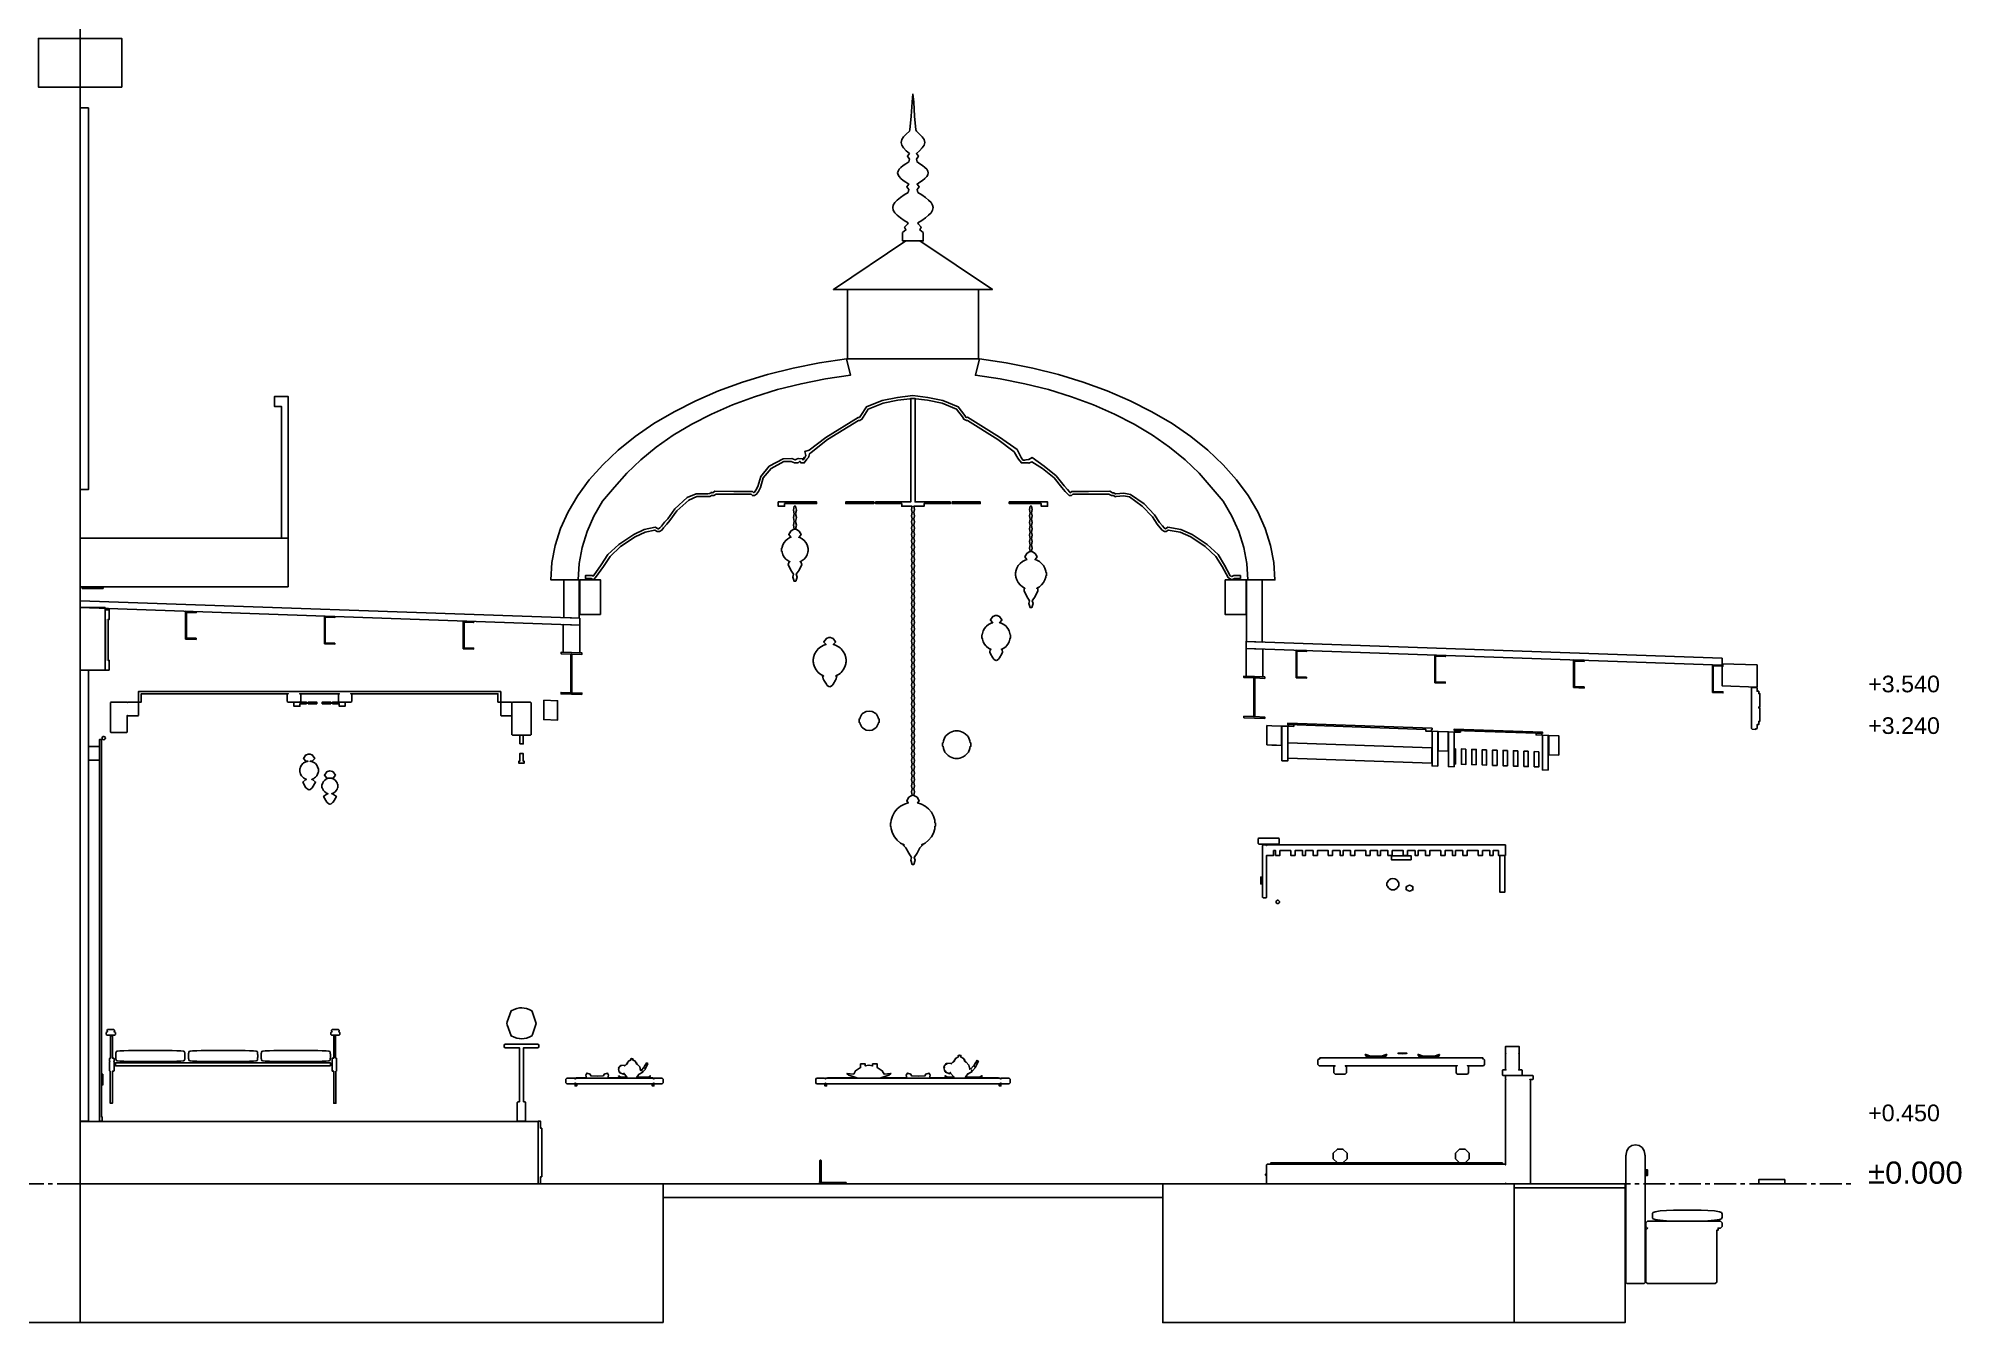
# Model space of a CAD drawing. Header units: millimetres. Extents: x -2320 to 44593, y -183000 to 30400.
# Drawn here: x 30100 to 43955, y -48000 to -38750 of the extents above; entities that cross this region are included whole.
import ezdxf

# ---------------------------------------------------------------- set-up
doc = ezdxf.new("R2010")
doc.units = ezdxf.units.MM
doc.header["$LTSCALE"] = 50
doc.linetypes.add('CENTER', pattern=[5.08, 3.175, -0.635, 0.635, -0.635])
for name, color, linetype in [('A-BLDG', 8, 'Continuous'), ('A-DIMS', 1, 'Continuous'), ('A-SECT', 7, 'Continuous'), ('S-GRID', 8, 'CENTER')]:
    doc.layers.add(name, color=color, linetype=linetype)
doc.styles.add('VN', font='arial.ttf')

msp = doc.modelspace()

# ---------------------------------------------------------------- texts
at = {"layer": 'A-DIMS', "style": 'VN'}
for s, height, p in [('+3.540', 120, (43281.5, -43460)), ('+3.240', 120, (43281.5, -43760)), ('+0.450', 120, (43281.5, -46550)), ('±0.000', 160, (43281.5, -47000))]:
    msp.add_text(s, height=height, dxfattribs=at).set_placement(p)

# ---------------------------------------------------------------- linework, layer by layer
at = {"layer": 'A-BLDG'}
for points in [[(30400, -48000), (0, -48000), (0, -38400), (30400, -38400)], [(30700, -39100), (30100, -39100), (30100, -38750), (30700, -38750)], [(30400, -42000), (30400, -39250), (30460, -39250), (30460, -42000)], [(31850, -42350), (31850, -41400), (31800, -41400), (31800, -41330), (31900, -41330), (31900, -41350), (31900, -41400), (31900, -42350)], [(31900, -42700), (30400, -42700), (30400, -42350), (31900, -42350)], [(30610, -43300), (30580, -43300), (30580, -43230), (30584, -43230), (30584, -42935), (30580, -42935), (30580, -42865), (30610, -42865), (30610, -42935), (30601, -42935), (30601, -43230), (30610, -43230)], [(30460, -46550), (30400, -46550), (30400, -43300), (30460, -43300)], [(30540, -43850), (30540, -43950), (30460, -43950), (30460, -43850)]]:
    msp.add_lwpolyline(points, close=True, dxfattribs=at)
at = {"layer": 'A-SECT'}
for points in [[(36400, -39148.7), (36406, -39208.7), (36412, -39308.7), (36422, -39408.7), (36425, -39418.7), (36448, -39438.7), (36467.4, -39458.7), (36480.4, -39478.7), (36485, -39498.7), (36480.4, -39518.7), (36467.4, -39538.7), (36448, -39558.7), (36425, -39578.7), (36440, -39598.7), (36425, -39618.7), (36430, -39638.7), (36450.7, -39652.1), (36470, -39665.4), (36486.6, -39678.7), (36499.3, -39692.1), (36507.3, -39705.4), (36510, -39718.7), (36507.3, -39732.1), (36499.3, -39745.4), (36486.6, -39758.7), (36470, -39772.1), (36450.7, -39785.4), (36430, -39798.7), (36445, -39818.7), (36430, -39838.7), (36435, -39858.7), (36463.5, -39877.1), (36490, -39895.4), (36512.8, -39913.7), (36530.3, -39932.1), (36541.3, -39950.4), (36545, -39968.7), (36541.3, -39987.1), (36530.3, -40005.4), (36512.8, -40023.7), (36490, -40042.1), (36463.5, -40060.4), (36435, -40078.7), (36440, -40088.7), (36460, -40108.7), (36450, -40128.7), (36475, -40148.7), (36475, -40208.7), (36400, -40208.7), (36325, -40208.7), (36325, -40148.7), (36350, -40128.7), (36340, -40108.7), (36360, -40088.7), (36365, -40078.7), (36336.5, -40060.4), (36310, -40042.1), (36287.2, -40023.7), (36269.7, -40005.4), (36258.7, -39987.1), (36255, -39968.7), (36258.7, -39950.4), (36269.7, -39932.1), (36287.2, -39913.7), (36310, -39895.4), (36336.5, -39877.1), (36365, -39858.7), (36370, -39838.7), (36355, -39818.7), (36370, -39798.7), (36349.3, -39785.4), (36330, -39772.1), (36313.4, -39758.7), (36300.7, -39745.4), (36292.7, -39732.1), (36290, -39718.7), (36292.7, -39705.4), (36300.7, -39692.1), (36313.4, -39678.7), (36330, -39665.4), (36349.3, -39652.1), (36370, -39638.7), (36375, -39618.7), (36360, -39598.7), (36375, -39578.7), (36352, -39558.7), (36332.6, -39538.7), (36319.6, -39518.7), (36315, -39498.7), (36319.6, -39478.7), (36332.6, -39458.7), (36352, -39438.7), (36375, -39418.7), (36378, -39408.7), (36388, -39308.7), (36394, -39208.7)], [(36450, -40208.7), (36972.5, -40558.7), (35827.5, -40558.7), (36350, -40208.7)], [(36872.5, -40558.7), (36872.5, -41058.7), (35927.5, -41058.7), (35927.5, -40558.7)], [(33799.6, -42525.7), (33823, -42402.2), (33861.8, -42280.1), (33915.9, -42160.2), (33984.7, -42043.2), (34068, -41929.7), (34165.1, -41820.6), (34275.6, -41716.3), (34398.6, -41617.4), (34533.3, -41524.7), (34679, -41438.6), (34834.8, -41359.7), (34999.5, -41288.4), (35172.3, -41225), (35351.9, -41170.1), (35537.3, -41123.9), (35727.2, -41086.7), (35920.3, -41058.7), (35950, -41176.6), (35770.5, -41202.5), (35594.7, -41237), (35423.6, -41279.7), (35258.3, -41330.6), (35099.7, -41389.2), (34948.8, -41455.3), (34806.4, -41528.4), (34673.5, -41608.1), (34550.7, -41693.9), (34438.8, -41785.4), (34338.4, -41882), (34250.2, -41983.1), (34164.3, -42082.2), (34101.9, -42190.5), (34052.4, -42302.7), (34016.8, -42417), (33995.3, -42532.7), (33988, -42649.3), (33791.8, -42650)], [(38804.7, -42532.7), (38783.2, -42417), (38747.6, -42302.7), (38722.1, -42245), (38698.1, -42190.5), (38635.6, -42082.2), (38549.8, -41983.1), (38461.6, -41882), (38361.2, -41785.4), (38249.3, -41693.9), (38126.5, -41608.1), (37993.6, -41528.4), (37851.2, -41455.3), (37700.3, -41389.2), (37541.7, -41330.6), (37376.4, -41279.7), (37205.3, -41237), (37029.5, -41202.5), (36850, -41176.6), (36879.7, -41058.7), (37072.8, -41086.7), (37262.7, -41123.9), (37448.1, -41170.1), (37627.7, -41225), (37800.5, -41288.4), (37965.2, -41359.7), (38121, -41438.6), (38266.7, -41524.7), (38401.4, -41617.4), (38524.4, -41716.3), (38634.9, -41820.6), (38732, -41929.7), (38815.3, -42043.2), (38884.1, -42160.2), (38938.2, -42280.1), (38977, -42402.2), (39000.4, -42525.7), (39008.2, -42650), (38812, -42649.3)], [(35283.4, -41977.3), (35303.3, -41905.9), (35364.9, -41831.9), (35464.9, -41778), (35528.7, -41774.9), (35551.1, -41785.4), (35560.7, -41779.6), (35572.8, -41776), (35575.9, -41776), (35606.6, -41778.4), (35606.7, -41778.5), (35606.8, -41779.4), (35619.3, -41767), (35606.1, -41784.7), (35609.6, -41785.1), (35611, -41784.1), (35620.4, -41768.1), (35625.2, -41758.5), (35628.3, -41754.2), (35628.1, -41754.3), (35620.5, -41725.9), (35652, -41715.7), (35772.9, -41623.5), (36006.3, -41479.8), (36015.1, -41480.8), (36016.1, -41480), (36023.9, -41466.1), (36065.1, -41404.1), (36179.1, -41357.5), (36289.4, -41336.5), (36400, -41322.7), (36508, -41336.5), (36615.6, -41357.5), (36726.5, -41404.1), (36774.4, -41465.4), (36782.2, -41479.1), (36787.2, -41480.3), (36794.3, -41479), (37024.7, -41623.3), (37149.9, -41711.9), (37152.3, -41715.4), (37176.3, -41764.1), (37179.3, -41768.2), (37192.7, -41788), (37204.9, -41788), (37214.1, -41786.4), (37230.4, -41783), (37235.1, -41783.9), (37259.3, -41768.7), (37344.5, -41831.5), (37432.3, -41901.7), (37489.8, -41971.9), (37513.2, -42000), (37530.2, -42018.3), (37533.8, -42022.7), (37544.1, -42013.5), (37660.6, -42013.3), (37664, -42013.3), (37819.6, -42011.9), (37838.2, -42022.5), (37841.7, -42022.2), (37845.4, -42022.3), (37847.7, -42023.4), (37857.3, -42030.9), (37858.6, -42030.6), (37862.4, -42030.3), (37919, -42025.2), (37968.2, -42034.4), (38064.9, -42103.4), (38141.1, -42182.3), (38175.9, -42235.9), (38197.3, -42261.5), (38209.4, -42276.1), (38219.2, -42281.3), (38219.3, -42281.3), (38235.3, -42270.6), (38330.3, -42287.1), (38411.6, -42323.1), (38518.7, -42395), (38598.1, -42467.5), (38644.5, -42543), (38686.1, -42620.7), (38697.6, -42626.1), (38711.9, -42619.4), (38759.3, -42619.3), (38759.3, -42639.3), (38717.5, -42639.3), (38695.8, -42650), (38670.5, -42634), (38627.5, -42553.6), (38582.7, -42480.6), (38505.4, -42410), (38401.3, -42340.4), (38324.7, -42306.4), (38240, -42291.7), (38225.6, -42301.3), (38213.6, -42301.3), (38196.5, -42291.7), (38182.3, -42274.7), (38159.9, -42247.9), (38125.4, -42194.8), (38052, -42118.8), (37959.9, -42053.1), (37918.1, -42045.4), (37864.7, -42050.5), (37861.2, -42050.7), (37860, -42051.1), (37846.3, -42043.7), (37843.9, -42042.9), (37834.5, -42042.9), (37830.5, -42042.9), (37811.5, -42033.3), (37663.9, -42033.3), (37660.6, -42033.3), (37552.5, -42033.3), (37541.5, -42042.9), (37526.5, -42042.9), (37516.4, -42033.3), (37497.5, -42013.1), (37473.9, -41984.6), (37417.6, -41915.8), (37332.5, -41847.6), (37256.9, -41799.6), (37235.1, -41808.3), (37231.2, -41807), (37214, -41807), (37206.9, -41808), (37189.1, -41808), (37181.4, -41808), (37160.9, -41780.3), (37155.9, -41774.1), (37131.3, -41732.9), (37128.5, -41728.8), (37012.9, -41640.1), (36792.2, -41501.4), (36785.5, -41502.4), (36765.8, -41493.3), (36757.1, -41476.8), (36714.8, -41421.1), (36609.9, -41376.8), (36504.9, -41356.3), (36400, -41342.9), (36292.3, -41356.3), (36184.6, -41376.8), (36076.9, -41421), (36041.3, -41477), (36032.6, -41493.5), (36017.7, -41502.7), (36008.9, -41501.7), (35784.6, -41640.1), (35666.1, -41731.4), (35656.1, -41741.2), (35651.3, -41762.4), (35648.6, -41765.6), (35646.7, -41768.1), (35636.8, -41780.3), (35617.6, -41808), (35609.5, -41808), (35595.5, -41808), (35593.5, -41808), (35587.5, -41797.9), (35587.4, -41797.8), (35585, -41797.8), (35582.6, -41797.8), (35572.6, -41806.1), (35545.8, -41806.1), (35522.6, -41797.8), (35471.1, -41797.8), (35378.5, -41847.6), (35322, -41915.8), (35303, -41984.6), (35286.4, -42013.1), (35273.8, -42033.3), (35259.8, -42042.7), (35259.4, -42042.9), (35244.1, -42042.9), (35234, -42033.3), (35115.7, -42033.3), (35112.4, -42033.3), (35109, -42033.3), (34981.8, -42033.3), (34966.1, -42042.9), (34965.4, -42042.9), (34958.1, -42042.9), (34949.4, -42042.9), (34942.7, -42047.2), (34937.6, -42050), (34937.2, -42050), (34921.3, -42049.8), (34922, -42049.7), (34917.3, -42049.7), (34842.9, -42050.1), (34785.1, -42074.8), (34700, -42152.7), (34649.2, -42221.9), (34625.9, -42247.9), (34603.2, -42274.7), (34590.2, -42291.7), (34573.1, -42301.3), (34558.2, -42301.3), (34540.5, -42291.7), (34470.1, -42306.4), (34398.4, -42340.4), (34293.6, -42410), (34218.3, -42480.6), (34170.8, -42553.6), (34114.2, -42634), (34098.1, -42650), (34081.9, -42639.3), (34040.2, -42639.3), (34040.2, -42619.3), (34088.4, -42619.3), (34095.6, -42624.1), (34098.8, -42621.1), (34154.3, -42542.2), (34202.8, -42467.7), (34280.5, -42394.7), (34388.5, -42323), (34463.7, -42287.3), (34544, -42270.7), (34563.5, -42281.4), (34567.4, -42281.4), (34576.6, -42276.4), (34587.5, -42262.3), (34610.7, -42234.9), (34633.5, -42209.4), (34684.9, -42139.4), (34774.5, -42057.6), (34838.5, -42030.2), (34917.1, -42029.7), (34922.7, -42029.7), (34923.2, -42029.3), (34935.5, -42028.1), (34935.4, -42028.1), (34945.3, -42022.1), (34948.5, -42019.1), (34951.1, -42021.6), (34957.5, -42022.3), (34972.5, -42011.3), (35108.9, -42013.3), (35112.4, -42013.3), (35115.7, -42013.3), (35243.7, -42013.6), (35252.9, -42022.5), (35258.2, -42019), (35267.9, -42003.2)], [(36406, -42255.7), (36411, -42278.3), (36406, -42300.9), (36411, -42323.6), (36406, -42346.2), (36411, -42368.8), (36406, -42391.4), (36411, -42414), (36406, -42436.6), (36411, -42459.3), (36406, -42481.9), (36411, -42504.5), (36406, -42527.1), (36411, -42549.7), (36406, -42572.3), (36411, -42595), (36406, -42617.6), (36411, -42640.2), (36406, -42662.8), (36411, -42685.4), (36406, -42708.1), (36411, -42730.7), (36406, -42753.3), (36411, -42775.9), (36406, -42798.5), (36411, -42821.1), (36406, -42843.8), (36411, -42866.4), (36406, -42889), (36411, -42911.6), (36406, -42934.2), (36411, -42956.8), (36406, -42979.5), (36411, -43002.1), (36406, -43024.7), (36411, -43047.3), (36406, -43069.9), (36411, -43092.5), (36406, -43115.2), (36411, -43137.8), (36406, -43160.4), (36411, -43183), (36406, -43205.6), (36411, -43228.3), (36406, -43250.9), (36411, -43273.5), (36406, -43296.1), (36411, -43318.7), (36406, -43341.3), (36411, -43364), (36406, -43386.6), (36411, -43409.2), (36406, -43431.8), (36411, -43454.4), (36406, -43477), (36411, -43499.7), (36406, -43522.3), (36411, -43544.9), (36406, -43567.5), (36411, -43590.1), (36406, -43612.7), (36411, -43635.4), (36406, -43658), (36411, -43680.6), (36406, -43703.2), (36411, -43725.8), (36406, -43748.5), (36411, -43771.1), (36406, -43793.7), (36411, -43816.3), (36406, -43838.9), (36411, -43861.5), (36406, -43884.2), (36411, -43906.8), (36406, -43929.4), (36411, -43952), (36406, -43974.6), (36411, -43997.2), (36406, -44019.9), (36411, -44042.5), (36406, -44065.1), (36411, -44087.7), (36406, -44110.3), (36411, -44132.9), (36406, -44155.6), (36411, -44178.2), (36406, -44200.8), (36400, -44200.8), (36394, -44200.8), (36389, -44178.2), (36394, -44155.6), (36389, -44132.9), (36394, -44110.3), (36389, -44087.7), (36394, -44065.1), (36389, -44042.5), (36394, -44019.9), (36389, -43997.2), (36394, -43974.6), (36389, -43952), (36394, -43929.4), (36389, -43906.8), (36394, -43884.2), (36389, -43861.5), (36394, -43838.9), (36389, -43816.3), (36394, -43793.7), (36389, -43771.1), (36394, -43748.5), (36389, -43725.8), (36394, -43703.2), (36389, -43680.6), (36394, -43658), (36389, -43635.4), (36394, -43612.7), (36389, -43590.1), (36394, -43567.5), (36389, -43544.9), (36394, -43522.3), (36389, -43499.7), (36394, -43477), (36389, -43454.4), (36394, -43431.8), (36389, -43409.2), (36394, -43386.6), (36389, -43364), (36394, -43341.3), (36389, -43318.7), (36394, -43296.1), (36389, -43273.5), (36394, -43250.9), (36389, -43228.3), (36394, -43205.6), (36389, -43183), (36394, -43160.4), (36389, -43137.8), (36394, -43115.2), (36389, -43092.5), (36394, -43069.9), (36389, -43047.3), (36394, -43024.7), (36389, -43002.1), (36394, -42979.5), (36389, -42956.8), (36394, -42934.2), (36389, -42911.6), (36394, -42889), (36389, -42866.4), (36394, -42843.8), (36389, -42821.1), (36394, -42798.5), (36389, -42775.9), (36394, -42753.3), (36389, -42730.7), (36394, -42708.1), (36389, -42685.4), (36394, -42662.8), (36389, -42640.2), (36394, -42617.6), (36389, -42595), (36394, -42572.3), (36389, -42549.7), (36394, -42527.1), (36389, -42504.5), (36394, -42481.9), (36389, -42459.3), (36394, -42436.6), (36389, -42414), (36394, -42391.4), (36389, -42368.8), (36394, -42346.2), (36389, -42323.6), (36394, -42300.9), (36389, -42278.3), (36394, -42255.7), (36389, -42233.1), (36394, -42210.5), (36389, -42187.9), (36394, -42165.2), (36389, -42142.6), (36394, -42120), (36348.7, -42120), (36328.3, -42120), (36325.9, -42120), (36324.2, -42120), (36322.6, -42120), (36321.5, -42120), (36320, -42120), (36320, -42100), (36304.5, -42100), (36279.2, -42100), (36263.4, -42100), (36186.4, -42100), (36154.1, -42100), (36131.4, -42100), (36131.4, -42088), (36154.1, -42088), (36186.4, -42088), (36263.4, -42088), (36279.2, -42088), (36304.5, -42088), (36320, -42088), (36321.5, -42088), (36322.6, -42088), (36324.2, -42088), (36325.9, -42088), (36328.3, -42088), (36348.7, -42088), (36350, -42088), (36384, -42088), (36384, -41342.9), (36416, -41342.9), (36416, -42088), (36450, -42088), (36451.3, -42088), (36471.7, -42088), (36474.1, -42088), (36475.8, -42088), (36477.4, -42088), (36478.5, -42088), (36480, -42088), (36495.5, -42088), (36520.8, -42088), (36536.6, -42088), (36613.6, -42088), (36645.9, -42088), (36668.6, -42088), (36668.6, -42100), (36645.9, -42100), (36613.6, -42100), (36536.6, -42100), (36520.8, -42100), (36495.5, -42100), (36480, -42100), (36480, -42120), (36478.5, -42120), (36477.4, -42120), (36475.8, -42120), (36474.1, -42120), (36471.7, -42120), (36451.3, -42120), (36406, -42120), (36411, -42142.6), (36406, -42165.2), (36411, -42187.9), (36406, -42210.5), (36411, -42233.1)], [(35475, -42088), (35706.5, -42088), (35706.5, -42100), (35475, -42100), (35475, -42120), (35430, -42120), (35430, -42088), (35450, -42088)], [(36026.1, -42088), (36029.5, -42088), (36057.4, -42088), (36070.3, -42088), (36095, -42088), (36117.8, -42088), (36117.8, -42100), (36095, -42100), (36070.3, -42100), (36057.4, -42100), (36029.5, -42100), (36026.1, -42100), (36021.6, -42100), (36015.2, -42100), (36006, -42100), (35991.7, -42100), (35967.1, -42100), (35915.5, -42100), (35915.5, -42088), (35967.1, -42088), (35991.7, -42088), (36006, -42088), (36015.2, -42088), (36021.6, -42088)], [(36832.9, -42088), (36884.5, -42088), (36884.5, -42100), (36832.9, -42100), (36808.3, -42100), (36794, -42100), (36784.8, -42100), (36778.4, -42100), (36773.9, -42100), (36770.5, -42100), (36742.6, -42100), (36729.7, -42100), (36705, -42100), (36682.2, -42100), (36682.2, -42088), (36705, -42088), (36729.7, -42088), (36742.6, -42088), (36770.5, -42088), (36773.9, -42088), (36778.4, -42088), (36784.8, -42088), (36794, -42088), (36808.3, -42088)], [(37093.5, -42088), (37325, -42088), (37350, -42088), (37370, -42088), (37370, -42120), (37325, -42120), (37325, -42100), (37093.5, -42100)], [(35555.2, -42228.7), (35560.2, -42255.9), (35555.2, -42283.1), (35552, -42283.1), (35550, -42283.1), (35548, -42283.1), (35544.8, -42283.1), (35539.8, -42255.9), (35544.8, -42228.7), (35539.8, -42201.5), (35544.8, -42174.4), (35539.8, -42147.2), (35544.8, -42120), (35548, -42120), (35550, -42120), (35552, -42120), (35555.2, -42120), (35560.2, -42147.2), (35555.2, -42174.4), (35560.2, -42201.5)], [(37260.2, -42235.8), (37255.2, -42259), (37260.2, -42282.2), (37255.2, -42305.3), (37260.2, -42328.5), (37255.2, -42351.6), (37260.2, -42374.8), (37255.2, -42398), (37260.2, -42421.1), (37255.2, -42444.3), (37252, -42444.3), (37250, -42444.3), (37248, -42444.3), (37244.8, -42444.3), (37239.8, -42421.1), (37244.8, -42398), (37239.8, -42374.8), (37244.8, -42351.6), (37239.8, -42328.5), (37244.8, -42305.3), (37239.8, -42282.2), (37244.8, -42259), (37239.8, -42235.8), (37244.8, -42212.7), (37239.8, -42189.5), (37244.8, -42166.3), (37239.8, -42143.2), (37244.8, -42120), (37248, -42120), (37250, -42120), (37252, -42120), (37255.2, -42120), (37260.2, -42143.2), (37255.2, -42166.3), (37260.2, -42189.5), (37255.2, -42212.7)], [(35555.6, -42660), (35554.9, -42660), (35552, -42660), (35550.8, -42660), (35550, -42660), (35549.2, -42660), (35548, -42660), (35545.1, -42660), (35544.4, -42660), (35534.4, -42630), (35540.4, -42610), (35520.4, -42580), (35500.4, -42540), (35507.8, -42520), (35513.3, -42520), (35497.7, -42511.6), (35483.3, -42499.9), (35471.6, -42485.5), (35462.8, -42469.2), (35457.4, -42451.4), (35456.8, -42445), (35454.2, -42445), (35454.2, -42421), (35456.8, -42421), (35457.4, -42414.5), (35462.8, -42396.8), (35471.6, -42380.4), (35483.3, -42366.1), (35497.7, -42354.3), (35514, -42345.6), (35522.2, -42343.1), (35520.4, -42343.1), (35505.4, -42323.1), (35520.4, -42298.1), (35538.4, -42288.1), (35545.1, -42285.3), (35548, -42284.3), (35549.2, -42284), (35550, -42283.9), (35550.8, -42284), (35552, -42284.3), (35554.9, -42285.3), (35561.6, -42288.1), (35579.6, -42298.1), (35594.6, -42323.1), (35579.6, -42343.1), (35577.8, -42343.1), (35586, -42345.6), (35602.3, -42354.3), (35616.7, -42366.1), (35628.4, -42380.4), (35637.2, -42396.8), (35642.6, -42414.5), (35643.2, -42421), (35645.8, -42421), (35645.8, -42445), (35643.2, -42445), (35642.6, -42451.4), (35637.2, -42469.2), (35628.4, -42485.5), (35616.7, -42499.9), (35602.3, -42511.6), (35586.7, -42520), (35592.2, -42520), (35599.6, -42540), (35579.6, -42580), (35559.6, -42610), (35565.6, -42630)], [(37254.9, -42850), (37252, -42850), (37250.8, -42850), (37250, -42850), (37249.2, -42850), (37248, -42850), (37245.1, -42850), (37244.4, -42850), (37234.4, -42820), (37240.4, -42800), (37220.4, -42770), (37200.4, -42730), (37200.9, -42710), (37207.3, -42710), (37189.1, -42700.3), (37172.4, -42686.6), (37158.8, -42669.9), (37148.6, -42650.9), (37142.3, -42630.3), (37141.4, -42620.8), (37138.6, -42620.8), (37138.6, -42596.8), (37141.4, -42596.8), (37142.3, -42587.3), (37148.6, -42566.7), (37158.8, -42547.7), (37172.4, -42531), (37189.1, -42517.3), (37208.1, -42507.2), (37219.9, -42503.6), (37205.4, -42484.3), (37220.4, -42459.3), (37238.4, -42449.3), (37245.1, -42446.5), (37248, -42445.5), (37249.2, -42445.2), (37250, -42445.2), (37250.8, -42445.2), (37252, -42445.5), (37254.9, -42446.5), (37261.6, -42449.3), (37279.6, -42459.3), (37294.6, -42484.3), (37280.1, -42503.6), (37291.9, -42507.2), (37310.9, -42517.3), (37327.5, -42531), (37341.2, -42547.7), (37351.4, -42566.7), (37357.7, -42587.3), (37358.6, -42596.8), (37361.4, -42596.8), (37361.4, -42620.8), (37358.6, -42620.8), (37357.7, -42630.3), (37351.4, -42650.9), (37341.2, -42669.9), (37327.5, -42686.6), (37310.9, -42700.3), (37292.7, -42710), (37299.1, -42710), (37299.6, -42730), (37279.6, -42770), (37259.6, -42800), (37265.6, -42820), (37255.6, -42850)], [(33940, -42923.9), (33884, -42921.8), (33884, -42650), (33940, -42650), (33996, -42650), (33996, -42926)], [(34150, -42900), (34000, -42900), (34000, -42650), (34150, -42650)], [(38800, -42900), (38650, -42900), (38650, -42650), (38800, -42650)], [(38860, -42650), (38916, -42650), (38916, -43098.2), (38860, -43096.1), (38804, -43094), (38804, -42650)], [(34000, -42926), (34000, -42976), (30400, -42850), (30400, -42800)], [(30565, -42700), (30565, -42712), (30415, -42712), (30415, -42700)], [(30580, -42850), (30580, -43300), (30400, -43300), (30400, -42850)], [(31160, -42884.6), (31160, -42876.6), (31235, -42879.2), (31235, -42887.2), (31166, -42884.8), (31166, -43068.8), (31160, -43068.6)], [(32160, -42919.6), (32160, -42911.6), (32235, -42914.2), (32235, -42922.2), (32166, -42919.8), (32166, -43103.8), (32160, -43103.6)], [(33160, -42954.6), (33160, -42946.6), (33235, -42949.2), (33235, -42957.2), (33166, -42954.8), (33166, -43138.8), (33160, -43138.6)], [(37016.7, -43221), (37006.8, -43229.4), (36999.8, -43231.5), (36992.7, -43229.4), (36982.8, -43221), (36975.7, -43212), (36958.7, -43183.2), (36953.1, -43172), (36956.7, -43152), (36958.7, -43152), (36963.3, -43152), (36945.3, -43142.9), (36928.9, -43130), (36925.3, -43125.9), (36915.9, -43114.4), (36906.3, -43096.5), (36900.5, -43077.2), (36899.7, -43069), (36896.9, -43069), (36896.9, -43045), (36899.7, -43045), (36900.5, -43036.9), (36906.3, -43017.6), (36915.9, -42999.7), (36925.3, -42988.2), (36928.9, -42984.1), (36945.3, -42971.2), (36964.1, -42961.7), (36964.5, -42961.6), (36975.5, -42958.8), (36958.7, -42939.8), (36958.1, -42939), (36958.7, -42938), (36975.7, -42914), (36982.8, -42910.7), (36992.7, -42907.6), (36999.8, -42906.8), (37006.8, -42907.6), (37016.7, -42910.7), (37023.8, -42914), (37040.8, -42938), (37041.4, -42939), (37040.8, -42939.8), (37024, -42958.8), (37035, -42961.6), (37035.4, -42961.7), (37054.2, -42971.2), (37070.6, -42984.1), (37074.2, -42988.2), (37083.7, -42999.7), (37093.2, -43017.6), (37099.1, -43036.9), (37099.9, -43045), (37102.6, -43045), (37102.6, -43069), (37099.9, -43069), (37099.1, -43077.2), (37093.2, -43096.5), (37083.7, -43114.4), (37074.2, -43125.9), (37070.6, -43130), (37054.2, -43142.9), (37036.2, -43152), (37040.8, -43152), (37042.8, -43152), (37046.4, -43172), (37040.8, -43183.2), (37023.8, -43212)], [(31160, -43076.6), (31160, -43068.6), (31235, -43071.2), (31235, -43079.2)], [(34000, -43176), (33880, -43171.8), (33880, -42971.8), (34000, -42976)], [(35800.2, -43421.5), (35793.2, -43419.4), (35783.3, -43411), (35776.2, -43402), (35759.2, -43373.2), (35753.6, -43362), (35749.6, -43342), (35756.8, -43342), (35736, -43331.4), (35725.8, -43323.4), (35717.3, -43316.4), (35702.4, -43298.3), (35691.3, -43277.5), (35684.5, -43255), (35683.4, -43243.6), (35680.4, -43243.6), (35680.4, -43219.6), (35683.4, -43219.6), (35684.5, -43208.2), (35691.3, -43185.7), (35702.4, -43164.9), (35717.3, -43146.7), (35725.8, -43139.8), (35736, -43131.8), (35757.8, -43120.7), (35765, -43118.7), (35774.9, -43116.1), (35759.2, -43098.4), (35758.6, -43097.6), (35759.2, -43096.6), (35776.2, -43072.6), (35783.3, -43069.3), (35793.2, -43066.1), (35800.2, -43065.4), (35807.3, -43066.1), (35817.2, -43069.3), (35824.3, -43072.6), (35841.3, -43096.6), (35841.9, -43097.6), (35841.3, -43098.4), (35825.6, -43116.2), (35835.5, -43118.7), (35842.6, -43120.7), (35864.5, -43131.8), (35874.7, -43139.8), (35883.2, -43146.7), (35898.1, -43164.9), (35909.2, -43185.7), (35916, -43208.2), (35917.1, -43219.6), (35920.1, -43219.6), (35920.1, -43243.6), (35917.1, -43243.6), (35916, -43255), (35909.2, -43277.5), (35898.1, -43298.3), (35883.2, -43316.4), (35874.7, -43323.4), (35864.5, -43331.4), (35843.6, -43342), (35850.9, -43342), (35846.9, -43362), (35841.3, -43373.2), (35824.3, -43402), (35817.2, -43411), (35807.3, -43419.4)], [(32160, -43111.6), (32160, -43103.6), (32235, -43106.2), (32235, -43114.2)], [(33160, -43146.6), (33160, -43138.6), (33235, -43141.2), (33235, -43149.2)], [(34015, -43476.5), (33865, -43471.3), (33865, -43460.6), (33936.4, -43463.1), (33936.4, -43184.5), (33940, -43184.6), (33865, -43182), (33865, -43171.3), (34015, -43176.5), (34015, -43187.2), (33943.6, -43184.7), (33943.6, -43463.3), (33940, -43463.2), (34015, -43465.8)], [(42231.2, -43214.1), (42231.2, -43264.1), (38800, -43144), (38800, -43094)], [(38920, -43348.2), (38800, -43344), (38800, -43144), (38920, -43148.2)], [(39160, -43164.6), (39160, -43156.6), (39235, -43159.2), (39235, -43167.2), (39166, -43164.8), (39166, -43348.8), (39160, -43348.6)], [(40160, -43199.6), (40160, -43191.6), (40235, -43194.2), (40235, -43202.2), (40166, -43199.8), (40166, -43383.8), (40160, -43383.6)], [(41160, -43234.6), (41160, -43226.6), (41235, -43229.2), (41235, -43237.2), (41166, -43234.8), (41166, -43418.8), (41160, -43418.6)], [(38856.4, -43356.7), (38860, -43356.8), (38785, -43354.2), (38785, -43343.5), (38935, -43348.7), (38935, -43359.4), (38863.6, -43356.9), (38863.6, -43635.5), (38860, -43635.4), (38935, -43638), (38935, -43648.7), (38785, -43643.5), (38785, -43632.8), (38856.4, -43635.3)], [(39160, -43356.6), (39160, -43348.6), (39235, -43351.2), (39235, -43359.2)], [(42160, -43269.6), (42160, -43261.6), (42235, -43264.2), (42235, -43272.2), (42166, -43269.8), (42166, -43453.8), (42160, -43453.6)], [(42481.2, -43262.8), (42481.2, -43422.8), (42231.2, -43414.1), (42231.2, -43254.1)], [(30820, -43470), (30820, -43455), (33430, -43455), (33430, -43470), (33430, -43530), (33410, -43530), (33410, -43470), (32350, -43470), (32357.8, -43474), (32357.8, -43526), (32350, -43530), (32268.5, -43530), (32260.7, -43526), (32260.7, -43474), (32268.5, -43470), (31981.5, -43470), (31989.3, -43474), (31989.3, -43526), (31981.5, -43530), (31900, -43530), (31892.2, -43526), (31892.2, -43474), (31900, -43470), (30840, -43470), (30840, -43530), (30820, -43530)], [(40160, -43391.6), (40160, -43383.6), (40235, -43386.2), (40235, -43394.2)], [(41160, -43426.6), (41160, -43418.6), (41235, -43421.2), (41235, -43429.2)], [(42160, -43461.6), (42160, -43453.6), (42235, -43456.2), (42235, -43464.2)], [(42446.3, -43723), (42444.3, -43723), (42441.3, -43720), (42441.3, -43428), (42444.3, -43425), (42478.5, -43425), (42481.5, -43428), (42481.5, -43453), (42493.5, -43453), (42493.5, -43469), (42495.6, -43467), (42499.6, -43467), (42501.6, -43469), (42501.6, -43565), (42499.6, -43567), (42495.6, -43567), (42493.5, -43565), (42493.5, -43573), (42495.6, -43571), (42499.6, -43571), (42501.6, -43573), (42501.6, -43669), (42499.6, -43671), (42495.6, -43671), (42493.5, -43669), (42493.5, -43693), (42481.5, -43693), (42481.5, -43720), (42478.5, -43723), (42471.4, -43723), (42471.4, -43727.5), (42446.3, -43726.1)], [(30620, -43746), (30620, -43534), (30624, -43530), (30736, -43530), (30740, -43534), (30744, -43530), (30816, -43530), (30820, -43534), (30820, -43626), (30816, -43630), (30744, -43630), (30740, -43626), (30740, -43746), (30736, -43750), (30624, -43750)], [(31970.5, -43560), (31964.7, -43560), (31959.3, -43560), (31955.5, -43560), (31947, -43560), (31940.7, -43560), (31940.7, -43531), (31947, -43531), (31955.5, -43531), (31958.4, -43531), (31959.3, -43531), (31959.7, -43531), (31959.9, -43531), (31964.7, -43531), (31970.5, -43531), (31974.7, -43531), (31976.2, -43531), (31979.9, -43531), (31980.7, -43531), (31981.2, -43531), (31983.1, -43531), (31985.9, -43531), (31988, -43531), (31994.5, -43531), (31996.9, -43531), (32001.3, -43531), (32003.9, -43531), (32006.9, -43531), (32009.6, -43531), (32011.6, -43531), (32014.3, -43531), (32017.2, -43531), (32018.3, -43531), (32021.1, -43531), (32021.8, -43531), (32024.5, -43531), (32024.9, -43531), (32027.6, -43531), (32027.7, -43531), (32030.3, -43531), (32030.6, -43531), (32030.6, -43542), (32030.3, -43542), (32027.7, -43542), (32027.6, -43542), (32024.9, -43542), (32024.5, -43542), (32021.8, -43542), (32021.1, -43542), (32018.3, -43542), (32017.2, -43542), (32014.3, -43542), (32011.6, -43542), (32009.6, -43542), (32006.9, -43542), (32003.9, -43542), (32001.3, -43542), (31996.9, -43542), (31994.5, -43542), (31988, -43542), (31985.9, -43542), (31983.1, -43542), (31983.1, -43560), (31981.2, -43560), (31980.7, -43560), (31979.9, -43560)], [(32053.1, -43531), (32053.6, -43531), (32058.1, -43531), (32062.3, -43531), (32063.4, -43531), (32064.8, -43531), (32068.9, -43531), (32072.6, -43531), (32074.7, -43531), (32077.6, -43531), (32080.7, -43531), (32084.4, -43531), (32086.8, -43531), (32091.3, -43531), (32092.9, -43531), (32098.3, -43531), (32099.1, -43531), (32105, -43531), (32105, -43542), (32099.1, -43542), (32098.3, -43542), (32092.9, -43542), (32091.3, -43542), (32086.8, -43542), (32084.4, -43542), (32080.7, -43542), (32077.6, -43542), (32074.7, -43542), (32072.6, -43542), (32068.9, -43542), (32064.8, -43542), (32063.4, -43542), (32062.3, -43542), (32058.1, -43542), (32053.6, -43542), (32053.1, -43542), (32048.8, -43542), (32048.6, -43542), (32046.5, -43542), (32044.3, -43542), (32044, -43542), (32044, -43531), (32044.3, -43531), (32046.5, -43531), (32048.6, -43531), (32048.8, -43531)], [(32175.3, -43531), (32177.4, -43531), (32181.1, -43531), (32185.2, -43531), (32186.6, -43531), (32187.7, -43531), (32191.9, -43531), (32196.4, -43531), (32196.9, -43531), (32201.2, -43531), (32201.4, -43531), (32203.5, -43531), (32205.7, -43531), (32206, -43531), (32206, -43542), (32205.7, -43542), (32203.5, -43542), (32201.4, -43542), (32201.2, -43542), (32196.9, -43542), (32196.4, -43542), (32191.9, -43542), (32187.7, -43542), (32186.6, -43542), (32185.2, -43542), (32181.1, -43542), (32177.4, -43542), (32175.3, -43542), (32172.4, -43542), (32169.3, -43542), (32165.6, -43542), (32163.2, -43542), (32158.7, -43542), (32157.1, -43542), (32151.7, -43542), (32150.9, -43542), (32145, -43542), (32145, -43531), (32150.9, -43531), (32151.7, -43531), (32157.1, -43531), (32158.7, -43531), (32163.2, -43531), (32165.6, -43531), (32169.3, -43531), (32172.4, -43531)], [(32303, -43560), (32294.5, -43560), (32290.7, -43560), (32285.3, -43560), (32279.5, -43560), (32270.1, -43560), (32269.3, -43560), (32268.8, -43560), (32266.9, -43560), (32266.9, -43542), (32264.1, -43542), (32262, -43542), (32255.5, -43542), (32253.1, -43542), (32248.7, -43542), (32246.1, -43542), (32243.1, -43542), (32240.4, -43542), (32238.4, -43542), (32235.7, -43542), (32232.8, -43542), (32231.7, -43542), (32228.9, -43542), (32228.2, -43542), (32225.5, -43542), (32225.1, -43542), (32222.4, -43542), (32222.3, -43542), (32219.7, -43542), (32219.4, -43542), (32219.4, -43531), (32219.7, -43531), (32222.3, -43531), (32222.4, -43531), (32225.1, -43531), (32225.5, -43531), (32228.2, -43531), (32228.9, -43531), (32231.7, -43531), (32232.8, -43531), (32235.7, -43531), (32238.4, -43531), (32240.4, -43531), (32243.1, -43531), (32246.1, -43531), (32248.7, -43531), (32253.1, -43531), (32255.5, -43531), (32262, -43531), (32264.1, -43531), (32266.9, -43531), (32268.8, -43531), (32269.3, -43531), (32270.1, -43531), (32273.8, -43531), (32275.3, -43531), (32279.5, -43531), (32285.3, -43531), (32290.1, -43531), (32290.3, -43531), (32290.7, -43531), (32291.6, -43531), (32294.5, -43531), (32303, -43531), (32309.3, -43531), (32309.3, -43560)], [(33434, -43630), (33430, -43626), (33430, -43534), (33434, -43530), (33506, -43530), (33510, -43534), (33510, -43626), (33506, -43630)], [(33650, -43536), (33650, -43764), (33644, -43770), (33516, -43770), (33510, -43764), (33510, -43536), (33516, -43530), (33644, -43530)], [(33740, -43516.9), (33840, -43520.4), (33840, -43660.4), (33740, -43656.9)], [(36019.4, -43641.3), (36032.2, -43618.7), (36037.8, -43613.1), (36062.2, -43597.9), (36062.5, -43597.8), (36084.7, -43594.8), (36107, -43597.8), (36107.2, -43597.9), (36131.7, -43613.1), (36137.3, -43618.7), (36150.1, -43641.3), (36152.2, -43652.8), (36157.8, -43652.8), (36157.8, -43676.8), (36152.2, -43676.8), (36150.1, -43688.3), (36137.3, -43710.9), (36131.7, -43716.5), (36107.2, -43731.7), (36107, -43731.8), (36084.7, -43734.9), (36062.5, -43731.8), (36062.2, -43731.7), (36037.8, -43716.5), (36032.2, -43710.9), (36019.4, -43688.3), (36017.3, -43676.8), (36011.7, -43676.8), (36011.7, -43652.8), (36017.3, -43652.8)], [(30581.9, -43788.1), (30580.7, -43795.4), (30575.4, -43800.7), (30568.1, -43801.9), (30561.5, -43798.5), (30558.1, -43791.9), (30559.3, -43784.6), (30564.6, -43779.3), (30571.9, -43778.1), (30578.5, -43781.5)], [(33567.5, -43832.4), (33567.5, -43830), (33567.5, -43829.6), (33567.5, -43829.1), (33567.5, -43819.7), (33567.5, -43770), (33592.5, -43770), (33592.5, -43819.7), (33592.5, -43829.1), (33592.5, -43829.6), (33592.5, -43830), (33592.5, -43832.4)], [(36728.3, -43935.8), (36715.3, -43937), (36702.2, -43935.8), (36693, -43934.5), (36668.3, -43924.5), (36653, -43914.6), (36637.5, -43899), (36631, -43890.4), (36619.8, -43864.1), (36617.7, -43848.8), (36613.1, -43848.8), (36613.1, -43824.8), (36617.7, -43824.8), (36619.8, -43809.5), (36631, -43783.2), (36637.5, -43774.6), (36653, -43759), (36668.3, -43749.1), (36693, -43739.1), (36702.2, -43737.8), (36715.3, -43736.6), (36728.3, -43737.8), (36737.5, -43739.1), (36762.2, -43749.1), (36777.5, -43759), (36793, -43774.6), (36799.5, -43783.2), (36810.7, -43809.5), (36812.8, -43824.8), (36817.4, -43824.8), (36817.4, -43848.8), (36812.8, -43848.8), (36810.7, -43864.1), (36799.5, -43890.4), (36793, -43899), (36777.5, -43914.6), (36762.2, -43924.5), (36737.5, -43934.5)], [(38950, -43839.2), (38950, -43699.3), (38985, -43700.5), (39055, -43702.9), (39055, -43842.9), (39020, -43841.7), (39020, -43841.7), (38985, -43840.5), (38985, -43840.4)], [(39100, -43704.5), (39100, -43954.5), (39058, -43953), (39058, -43703)], [(40140, -43718.9), (40140, -43728.9), (40135, -43728.7), (40135, -43740.7), (40095, -43739.3), (40095, -43727.3), (39100, -43692.5), (39100, -43682.5)], [(39145, -43706.1), (39105, -43704.7), (39105, -43692.7), (39145, -43694.1)], [(40182, -43992.4), (40140, -43990.9), (40140, -43740.9), (40182, -43742.4)], [(40185, -43742.5), (40255, -43744.9), (40255, -43884.9), (40185, -43882.5)], [(40300, -43996.5), (40258, -43995), (40258, -43745), (40300, -43746.5)], [(40300, -43734.5), (40300, -43724.5), (40935.1, -43746.7), (40935.1, -43756.7), (40896.8, -43755.4), (40930, -43756.6), (40930, -43768.6), (40889.8, -43767.1), (40889.8, -43755.1)], [(40345, -43748.1), (40305, -43746.7), (40305, -43734.7), (40345, -43736.1)], [(40977.3, -44020.2), (40935.1, -44018.7), (40935.1, -43768.7), (40977.3, -43770.2)], [(40982.3, -43910.4), (40982.3, -43770.4), (41052.6, -43772.8), (41052.6, -43912.8)], [(30560, -46550), (30540, -46550), (30540, -46520), (30540, -43800), (30555, -43800), (30555, -46520), (30560, -46520)], [(32004.6, -44072.4), (31995.4, -44061.8), (31988.6, -44049.7), (31984.4, -44036.6), (31984.2, -44034.9), (31981.9, -44034.9), (31981.9, -44010.9), (31984.2, -44010.9), (31984.4, -44009.3), (31988.6, -43996.1), (31995.4, -43984), (32004.6, -43973.4), (32010.2, -43969.1), (32016.4, -43964.7), (32025.9, -43960.4), (32031.5, -43958.3), (32034.7, -43957.6), (32040.8, -43956.6), (32042.7, -43956.4), (32042.1, -43956.4), (32030.8, -43956.4), (32027.4, -43956.4), (32009.7, -43936.4), (32027.4, -43911.4), (32030.8, -43909.8), (32042.1, -43906.3), (32050, -43905.4), (32057.9, -43906.3), (32069.2, -43909.8), (32072.6, -43911.4), (32090.3, -43936.4), (32072.6, -43956.4), (32069.2, -43956.4), (32057.9, -43956.4), (32057.3, -43956.4), (32059.2, -43956.6), (32065.3, -43957.6), (32068.5, -43958.3), (32074.1, -43960.4), (32083.6, -43964.7), (32089.8, -43969.1), (32095.4, -43973.4), (32104.6, -43984), (32111.4, -43996.1), (32115.6, -44009.3), (32115.8, -44010.9), (32118.1, -44010.9), (32118.1, -44034.9), (32115.8, -44034.9), (32115.6, -44036.6), (32111.4, -44049.7), (32104.6, -44061.8), (32095.4, -44072.4), (32089.8, -44076.8), (32083.6, -44081.1), (32074.1, -44085.5), (32069.3, -44087.3), (32074.3, -44087.3), (32096.2, -44107.3), (32072.6, -44147.3), (32069.2, -44151.6), (32057.9, -44161.2), (32050, -44163.5), (32042.1, -44161.2), (32030.8, -44151.6), (32027.4, -44147.3), (32003.8, -44107.3), (32025.7, -44087.3), (32030.7, -44087.3), (32025.9, -44085.5), (32016.4, -44081.1), (32010.2, -44076.8)], [(33560, -43967.1), (33560, -43966.8), (33560, -43958), (33560, -43956.5), (33567.5, -43956.5), (33567.5, -43918.1), (33567.5, -43900.9), (33592.5, -43900.9), (33592.5, -43918.1), (33592.5, -43956.5), (33600, -43956.5), (33600, -43958), (33600, -43966.8), (33600, -43967.1), (33600, -43970), (33600, -43970.5), (33592.5, -43970.5), (33567.5, -43970.5), (33560, -43970.5), (33560, -43970)], [(40139, -43860.9), (40139, -43970.9), (39101, -43934.5), (39101, -43824.5)], [(40308.5, -43866.8), (40308.5, -43976.8), (40301, -43976.5), (40301, -43866.5)], [(40383.5, -43869.4), (40383.5, -43979.4), (40351.5, -43978.3), (40351.5, -43868.3)], [(40458.5, -43982), (40426.5, -43980.9), (40426.5, -43870.9), (40458.5, -43872)], [(40533.5, -43874.7), (40533.5, -43984.7), (40501.5, -43983.6), (40501.5, -43873.6)], [(40608.5, -43987.3), (40576.5, -43986.2), (40576.5, -43876.2), (40608.5, -43877.3)], [(40683.5, -43989.9), (40651.5, -43988.8), (40651.5, -43878.8), (40683.5, -43879.9)], [(40758.5, -43882.5), (40758.5, -43992.5), (40726.5, -43991.4), (40726.5, -43881.4)], [(40833.5, -43885.2), (40833.5, -43995.2), (40801.5, -43994.1), (40801.5, -43884.1)], [(40908.5, -43887.8), (40908.5, -43997.8), (40876.5, -43996.7), (40876.5, -43886.7)], [(32240.3, -44057.8), (32222.6, -44077.8), (32219.2, -44077.8), (32207.9, -44077.8), (32200, -44077.8), (32192.1, -44077.8), (32180.8, -44077.8), (32177.4, -44077.8), (32159.7, -44057.8), (32177.4, -44032.8), (32180.8, -44031.2), (32192.1, -44027.6), (32200, -44026.8), (32207.9, -44027.6), (32219.2, -44031.2), (32222.6, -44032.8)], [(32222.6, -44250.3), (32219.2, -44254.6), (32207.9, -44264.2), (32200, -44266.6), (32192.1, -44264.2), (32180.8, -44254.6), (32177.4, -44250.3), (32153.8, -44210.3), (32180.8, -44190.4), (32180.9, -44190.3), (32186.5, -44190.3), (32184.7, -44189.8), (32175.9, -44186.4), (32172.8, -44185), (32162.1, -44177.5), (32160.2, -44175.5), (32154, -44168.4), (32148.2, -44158), (32144.7, -44147), (32142.4, -44147), (32142.4, -44123), (32144.7, -44123), (32148.2, -44111.9), (32154, -44101.5), (32160.2, -44094.4), (32162.1, -44092.4), (32172.8, -44084.9), (32175.9, -44083.5), (32184.7, -44080.1), (32187.5, -44079.3), (32190.8, -44078.8), (32195.6, -44078.3), (32200, -44078.2), (32204.4, -44078.3), (32209.2, -44078.8), (32212.5, -44079.3), (32215.3, -44080.1), (32224.1, -44083.5), (32227.2, -44084.9), (32237.9, -44092.4), (32239.8, -44094.4), (32246, -44101.5), (32251.8, -44111.9), (32255.3, -44123), (32257.6, -44123), (32257.6, -44147), (32255.3, -44147), (32251.8, -44158), (32246, -44168.4), (32239.8, -44175.5), (32237.9, -44177.5), (32227.2, -44185), (32224.1, -44186.4), (32215.3, -44189.8), (32213.5, -44190.3), (32219.1, -44190.3), (32219.2, -44190.4), (32246.2, -44210.3)], [(36241.2, -44424.8), (36237.6, -44424.8), (36237.6, -44400.8), (36241.2, -44400.8), (36243.1, -44381.6), (36252.2, -44351.6), (36267, -44323.9), (36286.9, -44299.7), (36311.1, -44279.8), (36338.8, -44265), (36366.8, -44256.5), (36355, -44240.8), (36370, -44215.8), (36388, -44205.8), (36400, -44200.8), (36412, -44205.8), (36430, -44215.8), (36445, -44240.8), (36433.2, -44256.5), (36461.2, -44265), (36488.9, -44279.8), (36513.1, -44299.7), (36533, -44323.9), (36547.8, -44351.6), (36556.9, -44381.6), (36558.8, -44400.8), (36562.4, -44400.8), (36562.4, -44424.8), (36558.8, -44424.8), (36556.9, -44444), (36547.8, -44474), (36533, -44501.7), (36513.1, -44525.9), (36488.9, -44545.8), (36462.3, -44560), (36472, -44560), (36450, -44580), (36430, -44620), (36410, -44650), (36416, -44670), (36406, -44700), (36400, -44700), (36394, -44700), (36384, -44670), (36390, -44650), (36370, -44620), (36350, -44580), (36328, -44560), (36337.7, -44560), (36311.1, -44545.8), (36286.9, -44525.9), (36267, -44501.7), (36252.2, -44474), (36243.1, -44444)], [(39038.2, -44514), (39038.2, -44550), (39034.2, -44554), (38892.2, -44554), (38888.2, -44550), (38888.2, -44514), (38892.2, -44510), (39034.2, -44510)], [(38996, -44635), (38995, -44635), (38994, -44635), (38993.1, -44635), (38991.8, -44635), (38948.2, -44635), (38948.2, -44936), (38944.2, -44940), (38922.2, -44940), (38918.2, -44936), (38918.2, -44564), (38922.2, -44560), (38944.2, -44560), (38948.2, -44564), (38948.2, -44560), (40668.2, -44560), (40668.2, -44600), (40668.2, -44635), (40624.6, -44635), (40623.3, -44635), (40622.4, -44635), (40621.4, -44635), (40620.4, -44635), (40618.9, -44635), (40618.2, -44635), (40618.2, -44600), (40579.2, -44600), (40579.2, -44635), (40562.6, -44635), (40557.2, -44635), (40557.2, -44600), (40503.8, -44600), (40503.8, -44635), (40490, -44635), (40472.6, -44635), (40472.6, -44600), (40393.8, -44600), (40393.8, -44635), (40376.4, -44635), (40362.6, -44635), (40362.6, -44600), (40309.2, -44600), (40309.2, -44635), (40292.6, -44635), (40287.2, -44635), (40287.2, -44600), (40233.8, -44600), (40233.8, -44635), (40220, -44635), (40202.6, -44635), (40202.6, -44600), (40123.8, -44600), (40123.8, -44635), (40106.4, -44635), (40092.6, -44635), (40092.6, -44600), (40039.2, -44600), (40039.2, -44635), (40022.6, -44635), (40017.2, -44635), (40017.2, -44600), (39963.8, -44600), (39963.8, -44635), (39950, -44635), (39932.6, -44635), (39932.6, -44600), (39853.8, -44600), (39853.8, -44635), (39836.4, -44635), (39822.6, -44635), (39822.6, -44600), (39769.2, -44600), (39769.2, -44635), (39752.6, -44635), (39747.2, -44635), (39747.2, -44600), (39693.8, -44600), (39693.8, -44635), (39680, -44635), (39662.6, -44635), (39662.6, -44600), (39583.8, -44600), (39583.8, -44635), (39566.4, -44635), (39552.6, -44635), (39552.6, -44600), (39499.2, -44600), (39499.2, -44635), (39482.6, -44635), (39477.2, -44635), (39477.2, -44600), (39423.8, -44600), (39423.8, -44635), (39410, -44635), (39392.6, -44635), (39392.6, -44600), (39313.8, -44600), (39313.8, -44635), (39296.4, -44635), (39282.6, -44635), (39282.6, -44600), (39229.2, -44600), (39229.2, -44635), (39212.6, -44635), (39207.2, -44635), (39207.2, -44600), (39153.8, -44600), (39153.8, -44635), (39140, -44635), (39122.6, -44635), (39122.6, -44600), (39043.8, -44600), (39043.8, -44635), (39021, -44635), (39012.6, -44635), (39012.6, -44600), (38998.2, -44600), (38998.2, -44635), (38997.5, -44635)], [(39984.5, -44637), (39989, -44637), (39989, -44666), (39984.5, -44666), (39984.2, -44666), (39978.4, -44666), (39973.3, -44666), (39972.5, -44666), (39971.6, -44666), (39966.7, -44666), (39962.3, -44666), (39961.1, -44666), (39956.9, -44666), (39955.5, -44666), (39951.6, -44666), (39950, -44666), (39948.4, -44666), (39944.6, -44666), (39942.9, -44666), (39939.3, -44666), (39937.4, -44666), (39934, -44666), (39932.1, -44666), (39928.7, -44666), (39925.4, -44666), (39923.4, -44666), (39921.5, -44666), (39918.2, -44666), (39914.9, -44666), (39913, -44666), (39911, -44666), (39907.7, -44666), (39904.3, -44666), (39902.4, -44666), (39899, -44666), (39897.1, -44666), (39895.4, -44666), (39891.8, -44666), (39890.1, -44666), (39886.4, -44666), (39882.4, -44666), (39880.9, -44666), (39879.5, -44666), (39875.3, -44666), (39874.1, -44666), (39869.7, -44666), (39864.8, -44666), (39863.9, -44666), (39863.1, -44666), (39858, -44666), (39852.2, -44666), (39851.9, -44666), (39847.4, -44666), (39847.4, -44637), (39851.9, -44637), (39852.2, -44637), (39858, -44637), (39863.1, -44637), (39863.9, -44637), (39864.8, -44637), (39869.7, -44637), (39874.1, -44637), (39875.3, -44637), (39879.5, -44637), (39880.9, -44637), (39882.4, -44637), (39886.4, -44637), (39890.1, -44637), (39891.8, -44637), (39895.4, -44637), (39897.1, -44637), (39899, -44637), (39902.4, -44637), (39904.3, -44637), (39907.7, -44637), (39911, -44637), (39913, -44637), (39914.9, -44637), (39918.2, -44637), (39921.5, -44637), (39923.4, -44637), (39925.4, -44637), (39928.7, -44637), (39932.1, -44637), (39934, -44637), (39937.4, -44637), (39939.3, -44637), (39942.9, -44637), (39944.6, -44637), (39948.4, -44637), (39950, -44637), (39951.6, -44637), (39955.5, -44637), (39956.9, -44637), (39961.1, -44637), (39962.3, -44637), (39966.7, -44637), (39971.6, -44637), (39972.5, -44637), (39973.3, -44637), (39978.4, -44637), (39984.2, -44637)], [(40663.2, -44635), (40663.2, -44900), (40629.5, -44900), (40629.5, -44635)], [(38918.2, -44791.2), (38918.2, -44802.7), (38918.2, -44809.9), (38918.2, -44828.5), (38918.2, -44840), (38906.2, -44840), (38906.2, -44828.5), (38906.2, -44809.9), (38906.2, -44802.7), (38906.2, -44791.2)], [(39885.2, -44873.8), (39873.1, -44881.4), (39871, -44882.2), (39858.2, -44884), (39845.4, -44882.2), (39843.3, -44881.4), (39831.2, -44873.8), (39826.7, -44869.3), (39819.2, -44856.2), (39818.9, -44854.5), (39814.7, -44854.5), (39814.7, -44830.5), (39818.9, -44830.5), (39819.2, -44828.8), (39826.7, -44815.7), (39831.2, -44811.2), (39843.3, -44803.6), (39845.4, -44802.8), (39858.2, -44801), (39871, -44802.8), (39873.1, -44803.6), (39885.2, -44811.2), (39889.7, -44815.7), (39897.2, -44828.8), (39897.5, -44830.5), (39901.7, -44830.5), (39901.7, -44854.5), (39897.5, -44854.5), (39897.2, -44856.2), (39889.7, -44869.3)], [(39961.1, -44883.8), (39954.6, -44883.8), (39954.6, -44859.8), (39961, -44859.8), (39965.4, -44855), (39978.2, -44850.2), (39991, -44855), (39995.4, -44859.8), (40001.8, -44859.8), (40001.8, -44883.8), (39995.3, -44883.8), (39991, -44888.5), (39978.2, -44893.3), (39965.4, -44888.5)], [(39031.3, -44958.4), (39036.7, -44961.5), (39039.8, -44966.9), (39039.8, -44973.1), (39036.7, -44978.5), (39031.3, -44981.6), (39025.1, -44981.6), (39019.7, -44978.5), (39016.6, -44973.1), (39016.6, -44966.9), (39019.7, -44961.5), (39025.1, -44958.4)], [(33636, -45745.8), (33654.9, -45755), (33659.4, -45766), (33685.9, -45845), (33659.4, -45924), (33654.9, -45935), (33636, -45943.7), (33616.2, -45950.4), (33598.4, -45954.2), (33581.5, -45955.6), (33564.8, -45954.6), (33547.3, -45951.3), (33527.9, -45945.2), (33505.3, -45935.3), (33504.8, -45935), (33477.1, -45855.1), (33474.1, -45845), (33477.1, -45834.9), (33504.8, -45755), (33505.3, -45754.7), (33527.9, -45744.2), (33547.3, -45737.7), (33564.8, -45734.2), (33581.5, -45733.2), (33598.4, -45734.6), (33616.2, -45738.6)], [(30588, -45911), (30594, -45905), (30598, -45905), (30594, -45901), (30594, -45894), (30598, -45890), (30644, -45890), (30648, -45894), (30648, -45901), (30644, -45905), (30648, -45905), (30654, -45911), (30654, -45924), (30648, -45930), (30594, -45930), (30588, -45924)], [(30614, -46120), (30612, -46118), (30612, -46097), (30614, -46095), (30619, -46095), (30619, -46094.2), (30619, -46093.9), (30619, -46093.3), (30619, -46090.9), (30619, -46087.8), (30619, -46082), (30619, -46065), (30619, -45965), (30619, -45948), (30619, -45942.2), (30619, -45939.1), (30619, -45936.7), (30619, -45936.1), (30619, -45935.8), (30619, -45935), (30633, -45935), (30633, -45935.8), (30633, -45936.1), (30633, -45936.7), (30633, -45939.1), (30633, -45942.2), (30633, -45948), (30633, -45965), (30633, -46065), (30633, -46082), (30633, -46087.8), (30633, -46090.9), (30633, -46093.3), (30633, -46093.9), (30633, -46094.2), (30633, -46095), (30643, -46095), (30645, -46097), (30645, -46118), (30643, -46120), (30642, -46120), (30645, -46123), (30645, -46187), (30642, -46190), (30633, -46190), (30633, -46420), (30617, -46420), (30617, -46190), (30615, -46190), (30612, -46187), (30612, -46123), (30615, -46120)], [(32206, -45911), (32212, -45905), (32216, -45905), (32212, -45901), (32212, -45894), (32216, -45890), (32262, -45890), (32266, -45894), (32266, -45901), (32262, -45905), (32266, -45905), (32272, -45911), (32272, -45924), (32266, -45930), (32212, -45930), (32206, -45924)], [(32217, -46120), (32215, -46118), (32215, -46097), (32217, -46095), (32227, -46095), (32227, -46094.2), (32227, -46093.9), (32227, -46093.3), (32227, -46090.9), (32227, -46087.8), (32227, -46082), (32227, -46065), (32227, -45965), (32227, -45948), (32227, -45942.2), (32227, -45939.1), (32227, -45936.7), (32227, -45936.1), (32227, -45935.8), (32227, -45935), (32241, -45935), (32241, -45935.8), (32241, -45936.1), (32241, -45936.7), (32241, -45939.1), (32241, -45942.2), (32241, -45948), (32241, -45965), (32241, -46065), (32241, -46082), (32241, -46087.8), (32241, -46090.9), (32241, -46093.3), (32241, -46093.9), (32241, -46094.2), (32241, -46095), (32246, -46095), (32248, -46097), (32248, -46118), (32246, -46120), (32245, -46120), (32248, -46123), (32248, -46187), (32245, -46190), (32243, -46190), (32243, -46420), (32227, -46420), (32227, -46190), (32218, -46190), (32215, -46187), (32215, -46123), (32218, -46120)], [(33610, -46546), (33606, -46550), (33554, -46550), (33550, -46546), (33550, -46414), (33554, -46410), (33565, -46410), (33565, -46020), (33461, -46020), (33455, -46014), (33455, -46001), (33461, -45995), (33699, -45995), (33705, -46001), (33705, -46014), (33699, -46020), (33595, -46020), (33595, -46410), (33606, -46410), (33610, -46414)], [(32205, -46150), (30655, -46150), (30655, -46130), (32205, -46130)], [(31155.5, -46075.3), (31155.6, -46080), (31155.5, -46084.7), (31155.3, -46089.4), (31154.9, -46094.2), (31154.4, -46098.9), (31153.7, -46103.6), (31152.9, -46108.3), (31150.7, -46112.8), (31143.8, -46115.7), (31125.7, -46117.3), (31095.9, -46118.2), (31064.2, -46118.6), (31032.6, -46118.8), (31000.9, -46118.9), (30969.3, -46119), (30937.6, -46119), (30906, -46119), (30874.4, -46119), (30842.7, -46119), (30811.1, -46118.9), (30779.4, -46118.8), (30747.8, -46118.6), (30716.1, -46118.2), (30686.3, -46117.3), (30668.2, -46115.7), (30661.3, -46112.8), (30659.1, -46108.3), (30658.3, -46103.6), (30657.6, -46098.9), (30657.1, -46094.2), (30656.7, -46089.4), (30656.5, -46084.7), (30656.4, -46080), (30656.5, -46075.3), (30656.7, -46070.6), (30657.1, -46065.8), (30657.6, -46061.1), (30658.3, -46056.4), (30659.1, -46051.7), (30661.3, -46047.2), (30668.2, -46044.3), (30686.3, -46042.7), (30716.1, -46041.8), (30747.8, -46041.4), (30779.4, -46041.2), (30811.1, -46041.1), (30842.7, -46041), (30874.4, -46041), (30906, -46041), (30937.6, -46041), (30969.3, -46041), (31000.9, -46041.1), (31032.6, -46041.2), (31064.2, -46041.4), (31095.9, -46041.8), (31125.7, -46042.7), (31143.8, -46044.3), (31150.7, -46047.2), (31152.9, -46051.7), (31153.7, -46056.4), (31154.4, -46061.1), (31154.9, -46065.8), (31155.3, -46070.6)], [(31679.6, -46080), (31679.5, -46084.7), (31679.3, -46089.4), (31678.9, -46094.2), (31678.4, -46098.9), (31677.7, -46103.6), (31676.9, -46108.3), (31674.7, -46112.8), (31667.8, -46115.7), (31649.7, -46117.3), (31619.9, -46118.2), (31588.2, -46118.6), (31556.6, -46118.8), (31524.9, -46118.9), (31493.3, -46119), (31461.6, -46119), (31430, -46119), (31398.4, -46119), (31366.7, -46119), (31335.1, -46118.9), (31303.4, -46118.8), (31271.8, -46118.6), (31240.1, -46118.2), (31210.3, -46117.3), (31192.2, -46115.7), (31185.3, -46112.8), (31183.1, -46108.3), (31182.3, -46103.6), (31181.6, -46098.9), (31181.1, -46094.2), (31180.7, -46089.4), (31180.5, -46084.7), (31180.4, -46080), (31180.5, -46075.3), (31180.7, -46070.6), (31181.1, -46065.8), (31181.6, -46061.1), (31182.3, -46056.4), (31183.1, -46051.7), (31185.3, -46047.2), (31192.2, -46044.3), (31210.3, -46042.7), (31240.1, -46041.8), (31271.8, -46041.4), (31303.4, -46041.2), (31335.1, -46041.1), (31366.7, -46041), (31398.4, -46041), (31430, -46041), (31461.6, -46041), (31493.3, -46041), (31524.9, -46041.1), (31556.6, -46041.2), (31588.2, -46041.4), (31619.9, -46041.8), (31649.7, -46042.7), (31667.8, -46044.3), (31674.7, -46047.2), (31676.9, -46051.7), (31677.7, -46056.4), (31678.4, -46061.1), (31678.9, -46065.8), (31679.3, -46070.6), (31679.5, -46075.3)], [(32203.5, -46075.3), (32203.6, -46080), (32203.5, -46084.7), (32203.3, -46089.4), (32202.9, -46094.2), (32202.4, -46098.9), (32201.7, -46103.6), (32200.9, -46108.3), (32198.7, -46112.8), (32191.8, -46115.7), (32173.7, -46117.3), (32143.9, -46118.2), (32112.2, -46118.6), (32080.6, -46118.8), (32048.9, -46118.9), (32017.3, -46119), (31985.6, -46119), (31954, -46119), (31922.4, -46119), (31890.7, -46119), (31859.1, -46118.9), (31827.4, -46118.8), (31795.8, -46118.6), (31764.1, -46118.2), (31734.3, -46117.3), (31716.2, -46115.7), (31709.3, -46112.8), (31707.1, -46108.3), (31706.3, -46103.6), (31705.6, -46098.9), (31705.1, -46094.2), (31704.7, -46089.4), (31704.5, -46084.7), (31704.4, -46080), (31704.5, -46075.3), (31704.7, -46070.6), (31705.1, -46065.8), (31705.6, -46061.1), (31706.3, -46056.4), (31707.1, -46051.7), (31709.3, -46047.2), (31716.2, -46044.3), (31734.3, -46042.7), (31764.1, -46041.8), (31795.8, -46041.4), (31827.4, -46041.2), (31859.1, -46041.1), (31890.7, -46041), (31922.4, -46041), (31954, -46041), (31985.6, -46041), (32017.3, -46041), (32048.9, -46041.1), (32080.6, -46041.2), (32112.2, -46041.4), (32143.9, -46041.8), (32173.7, -46042.7), (32191.8, -46044.3), (32198.7, -46047.2), (32200.9, -46051.7), (32201.7, -46056.4), (32202.4, -46061.1), (32202.9, -46065.8), (32203.3, -46070.6)], [(33971.6, -46240), (33971.6, -46237), (34047.7, -46237), (34043.6, -46219), (34051.8, -46203), (34074.6, -46211), (34080.3, -46223), (34125.2, -46225), (34170.1, -46223), (34175.8, -46211), (34198.6, -46203), (34206.8, -46219), (34202.7, -46237), (34290.3, -46237), (34278.8, -46225), (34282.3, -46223), (34292.6, -46233), (34340.5, -46233), (34337.3, -46227.9), (34319.3, -46207.5), (34318.3, -46204), (34315.8, -46211.3), (34288.1, -46201.1), (34289.9, -46195.6), (34284.5, -46197.2), (34278, -46173.4), (34283.4, -46171.8), (34279, -46168.4), (34292, -46149.7), (34296.4, -46153.1), (34296.8, -46147.2), (34324.5, -46148.9), (34324.4, -46151.2), (34334, -46141.2), (34344.6, -46134.4), (34342.2, -46134.4), (34342.2, -46127.6), (34345.4, -46127.6), (34350.3, -46117.4), (34365, -46110.6), (34369.1, -46107.2), (34365.8, -46100.4), (34374.8, -46097), (34383.8, -46100.4), (34380.5, -46107.2), (34384.6, -46110.6), (34399.3, -46117.4), (34404.2, -46127.6), (34407.4, -46127.6), (34407.4, -46134.4), (34405, -46134.4), (34415.6, -46141.2), (34431.9, -46158.2), (34436.8, -46183.7), (34436.7, -46184.1), (34443.5, -46180.1), (34444, -46181), (34460.2, -46162.7), (34461.4, -46163.8), (34472.1, -46144.7), (34473.4, -46145.5), (34481.6, -46130.3), (34490, -46135.1), (34481.8, -46150.4), (34477.6, -46148), (34483.1, -46151.3), (34471.7, -46171.7), (34466.2, -46168.4), (34472.2, -46174.1), (34454.2, -46194.5), (34448.3, -46188.9), (34453, -46197.5), (34428.5, -46211.9), (34427.7, -46210.4), (34412.3, -46227.9), (34409.1, -46233), (34495.4, -46233), (34505.7, -46223), (34509.2, -46225), (34497.7, -46237), (34528.4, -46237), (34528.4, -46240)], [(35785.6, -46237), (35996.8, -46237), (35939.2, -46217), (35924.8, -46205), (35974, -46210), (35987.2, -46186), (36023.2, -46163.5), (36023.2, -46137), (36056.8, -46137), (36056.8, -46151.5), (36083.2, -46146), (36109.6, -46151.5), (36109.6, -46137), (36143.2, -46137), (36143.2, -46163.5), (36179.2, -46186), (36192.4, -46210), (36241.6, -46205), (36227.2, -46217), (36169.6, -46237), (36356.3, -46237), (36352, -46219), (36360.6, -46203), (36384.8, -46211), (36390.9, -46223), (36438.4, -46225), (36485.9, -46223), (36492, -46211), (36516.2, -46203), (36524.8, -46219), (36520.5, -46237), (36643.8, -46237), (36630.4, -46225), (36634.4, -46223), (36646.5, -46233), (36695.7, -46233), (36691.8, -46227), (36670.7, -46203), (36669.5, -46198.8), (36666.6, -46207.5), (36633.9, -46195.5), (36636.2, -46189), (36629.7, -46190.9), (36622.1, -46162.9), (36628.5, -46161), (36623.2, -46157), (36638.6, -46135), (36643.8, -46139), (36644.2, -46132), (36676.9, -46134), (36676.7, -46136.7), (36688, -46125), (36700.5, -46117), (36697.6, -46117), (36697.6, -46109), (36701.4, -46109), (36707.2, -46097), (36724.5, -46089), (36729.3, -46085), (36725.4, -46077), (36736, -46073), (36746.6, -46077), (36742.7, -46085), (36747.5, -46089), (36764.8, -46097), (36770.6, -46109), (36774.4, -46109), (36774.4, -46117), (36771.5, -46117), (36784, -46125), (36803.2, -46145), (36809, -46175), (36808.8, -46175.6), (36816.9, -46170.8), (36817.5, -46171.8), (36836.5, -46150.3), (36837.9, -46151.6), (36850.5, -46129.1), (36852.1, -46130.1), (36861.6, -46112.2), (36871.5, -46117.8), (36861.9, -46135.8), (36856.9, -46133), (36863.4, -46136.9), (36850, -46160.9), (36843.6, -46157.1), (36850.6, -46163.7), (36829.5, -46187.7), (36822.4, -46181), (36827.9, -46191.2), (36799.1, -46208.2), (36798.2, -46206.5), (36780.2, -46227), (36776.3, -46233), (36883.1, -46233), (36895.2, -46223), (36899.2, -46225), (36885.8, -46237), (37014.4, -46237), (37014.4, -46240), (35785.6, -46240)], [(39441.2, -46210), (39433.2, -46202), (39433.2, -46158), (39441.2, -46150), (39326.2, -46150), (39318.2, -46142), (39318.2, -46108), (39326.2, -46100), (39332.2, -46100), (39328.2, -46096), (39332.2, -46092), (40504.2, -46092), (40508.2, -46096), (40504.2, -46100), (40510.2, -46100), (40518.2, -46108), (40518.2, -46142), (40510.2, -46150), (40395.2, -46150), (40403.2, -46158), (40403.2, -46202), (40395.2, -46210), (40321.2, -46210), (40313.2, -46202), (40313.2, -46158), (40321.2, -46150), (39515.2, -46150), (39523.2, -46158), (39523.2, -46202), (39515.2, -46210)], [(39722.8, -46080), (39728.1, -46080), (39732.4, -46080), (39736.3, -46080), (39740.1, -46080), (39744.4, -46080), (39749.7, -46080), (39757.4, -46080), (39771.3, -46080), (39776.8, -46080), (39810.3, -46068.4), (39811.4, -46068), (39814.6, -46070), (39810.3, -46076.7), (39808, -46080), (39776.8, -46092), (39771.3, -46092), (39757.4, -46092), (39749.7, -46092), (39744.4, -46092), (39740.1, -46092), (39736.3, -46092), (39732.4, -46092), (39728.1, -46092), (39722.8, -46092), (39715.1, -46092), (39701.2, -46092), (39695.7, -46092), (39664.5, -46080), (39662.3, -46076.7), (39658, -46070), (39661.2, -46068), (39662.3, -46068.4), (39695.7, -46080), (39701.2, -46080), (39715.1, -46080)], [(39953.1, -46061.5), (39926.2, -46064), (39899.4, -46061.5), (39894, -46060), (39899.4, -46060.2), (39926.2, -46060.5), (39953.1, -46060.2), (39958.5, -46060)], [(40108.1, -46080), (40112.4, -46080), (40116.2, -46080), (40120.1, -46080), (40124.4, -46080), (40129.7, -46080), (40137.4, -46080), (40151.3, -46080), (40156.8, -46080), (40190.2, -46068.4), (40191.3, -46068), (40194.5, -46070), (40190.2, -46076.7), (40188, -46080), (40156.8, -46092), (40151.3, -46092), (40137.4, -46092), (40129.7, -46092), (40124.4, -46092), (40120.1, -46092), (40116.2, -46092), (40112.4, -46092), (40108.1, -46092), (40102.8, -46092), (40095, -46092), (40081.2, -46092), (40075.7, -46092), (40044.4, -46080), (40042.2, -46076.7), (40037.9, -46070), (40041.1, -46068), (40042.2, -46068.4), (40075.7, -46080), (40081.2, -46080), (40095, -46080), (40102.8, -46080)], [(40788.2, -46183), (40788.2, -46217), (40785.2, -46220), (40651.2, -46220), (40648.2, -46217), (40648.2, -46183), (40651.2, -46180), (40672.2, -46180), (40668.2, -46176), (40668.2, -46064), (40672.2, -46060), (40668.2, -46060), (40668.2, -46012), (40768.2, -46012), (40768.2, -46060), (40764.2, -46060), (40768.2, -46064), (40768.2, -46176), (40764.2, -46180), (40785.2, -46180)], [(30562, -46210), (30564, -46212), (30564, -46288), (30562, -46290), (30560, -46288), (30560, -46212)], [(33966.5, -46280), (33970, -46280), (33970, -46274), (33964, -46280), (33906, -46280), (33900, -46274), (33900, -46246), (33906, -46240), (33964, -46240), (33970, -46246), (33970, -46240), (34530, -46240), (34530, -46246), (34536, -46240), (34594, -46240), (34600, -46246), (34600, -46274), (34594, -46280), (34536, -46280), (34530, -46274), (34530, -46280), (34533.5, -46280), (34533.5, -46295), (34521.5, -46295), (34521.5, -46280), (33978.5, -46280), (33978.5, -46295), (33966.5, -46295)], [(35766.5, -46280), (35770, -46280), (35770, -46274), (35764, -46280), (35706, -46280), (35700, -46274), (35700, -46246), (35706, -46240), (35764, -46240), (35770, -46246), (35770, -46240), (37030, -46240), (37030, -46246), (37036, -46240), (37094, -46240), (37100, -46246), (37100, -46274), (37094, -46280), (37036, -46280), (37030, -46274), (37030, -46280), (37033.5, -46280), (37033.5, -46295), (37021.5, -46295), (37021.5, -46280), (35778.5, -46280), (35778.5, -46295), (35766.5, -46295)], [(38942.2, -46940), (38940.2, -46938), (38940.2, -46932), (38942.2, -46930), (38946.2, -46930), (38948.2, -46932), (38948.2, -46864), (38952.2, -46860), (40664.2, -46860), (40668.2, -46864), (40668.2, -46254), (40672.2, -46250), (40668.2, -46246), (40668.2, -46224), (40672.2, -46220), (40864.2, -46220), (40868.2, -46224), (40868.2, -46246), (40864.2, -46250), (40844.2, -46250), (40848.2, -46254), (40848.2, -46996), (40844.2, -47000), (40672.2, -47000), (40668.2, -46996), (40664.2, -47000), (38952.2, -47000), (38948.2, -46996), (38948.2, -46938), (38946.2, -46940)], [(33700, -47000), (33700, -46550), (33718, -46550), (33718, -46600), (33726, -46600), (33726, -46947), (33726, -46950), (33718, -46950), (33718, -47000)], [(33700, -46552), (33700, -47000), (30400, -47000), (30400, -46552)], [(39528.2, -46780), (39528.2, -46820), (39498.2, -46850), (39458.2, -46850), (39428.2, -46820), (39428.2, -46780), (39458.2, -46750), (39498.2, -46750)], [(40338.2, -46850), (40308.2, -46820), (40308.2, -46780), (40338.2, -46750), (40378.2, -46750), (40408.2, -46780), (40408.2, -46820), (40378.2, -46850)], [(41668.1, -47720), (41543.5, -47720), (41535.4, -47712), (41535.4, -46796), (41538.4, -46793), (41537.4, -46788), (41542.6, -46762), (41557.5, -46739.9), (41579.6, -46725.2), (41605.8, -46720), (41631.9, -46725.2), (41654.1, -46739.9), (41668.9, -46762), (41674.1, -46788), (41673.1, -46793), (41676.1, -46796), (41676.1, -47712)], [(35726, -46992), (35726, -46988), (35732, -46988), (35730, -46986), (35730, -46832), (35732, -46830), (35736, -46830), (35738, -46832), (35738, -46986), (35736, -46988), (35738, -46988), (35738, -46992)], [(40648.2, -46850), (40648.2, -46860), (38978.2, -46860), (38978.2, -46850)], [(41681.1, -46941.9), (41681.1, -46900), (41693.2, -46900), (41693.2, -46939.9)], [(34600, -48000), (30400, -48000), (30400, -47001.8), (34600, -47001.8)], [(38200, -47001.8), (38200, -47100), (34600, -47100), (34600, -47001.8)], [(35755, -46990.5), (35905, -46990.5), (35905, -46992), (35918, -46992), (35920, -46994), (35920, -46998), (35918, -47000), (35742, -47000), (35740, -46998), (35740, -46994), (35742, -46992), (35755, -46992)], [(40731.1, -48000), (38200, -48000), (38200, -47001.8), (40731.1, -47001.8)], [(41531.1, -47000), (41531.1, -47030), (40731.1, -47030), (40731.1, -47000)], [(41531.1, -47030), (41531.1, -48000), (40731.1, -48000), (40731.1, -47030)], [(42526.6, -46970), (42647.2, -46970), (42664.4, -46970), (42681.5, -46970), (42681.5, -47000), (42664.4, -47000), (42647.2, -47000), (42526.6, -47000), (42522.5, -47000), (42509.5, -47000), (42494.3, -47000), (42494.3, -46970), (42509.5, -46970), (42522.5, -46970)], [(41727.8, -47224.2), (41728.3, -47218.5), (41729.1, -47212.7), (41732.1, -47207), (41747.4, -47201.4), (41782.9, -47196.3), (41830.3, -47192.5), (41879.8, -47190.7), (41929.3, -47190.2), (41937.2, -47190.2), (41978.7, -47190.1), (42028.2, -47190.2), (42077.7, -47190.7), (42127.2, -47192.5), (42174.6, -47196.3), (42210, -47201.4), (42225.3, -47207), (42228.4, -47212.7), (42229.2, -47218.5), (42229.7, -47224.2), (42229.8, -47228.3), (42230.4, -47228.8), (42229.9, -47230.7), (42229.7, -47235.8), (42229.2, -47241.5), (42228.4, -47247.3), (42225.3, -47253), (42210, -47258.6), (42174.6, -47263.7), (42127.2, -47267.5), (42077.7, -47269.3), (42028.2, -47269.8), (41978.7, -47269.9), (41937.2, -47269.8), (41929.3, -47269.8), (41879.8, -47269.3), (41830.3, -47267.5), (41782.9, -47263.7), (41747.4, -47258.6), (41732.1, -47253), (41729.1, -47247.3), (41728.3, -47241.5), (41727.8, -47235.8), (41727.7, -47231.7), (41727.1, -47231.2), (41727.6, -47229.1)], [(41691.2, -47720), (41681.1, -47710), (41681.1, -47330), (41691.2, -47320), (41693.2, -47320), (41681.1, -47308), (41681.1, -47282), (41693.2, -47270), (42219.1, -47270), (42231.1, -47282), (42231.1, -47308), (42219.1, -47320), (42201, -47320), (42201, -47335), (42190.9, -47335), (42190.9, -47710), (42180.9, -47720)]]:
    msp.add_lwpolyline(points, close=True, dxfattribs=at)
at = {"layer": 'S-GRID'}
msp.add_line((-500, -47000), (43181.5, -47000), dxfattribs=at)

msp.set_redraw_order([(e.dxf.handle, doc.entitydb.next_handle()) for e in msp.query("TEXT MTEXT ATTDEF DIMENSION ARC_DIMENSION")])  # texts and dimensions are drawn at this point

doc.saveas('drawing.dxf')
